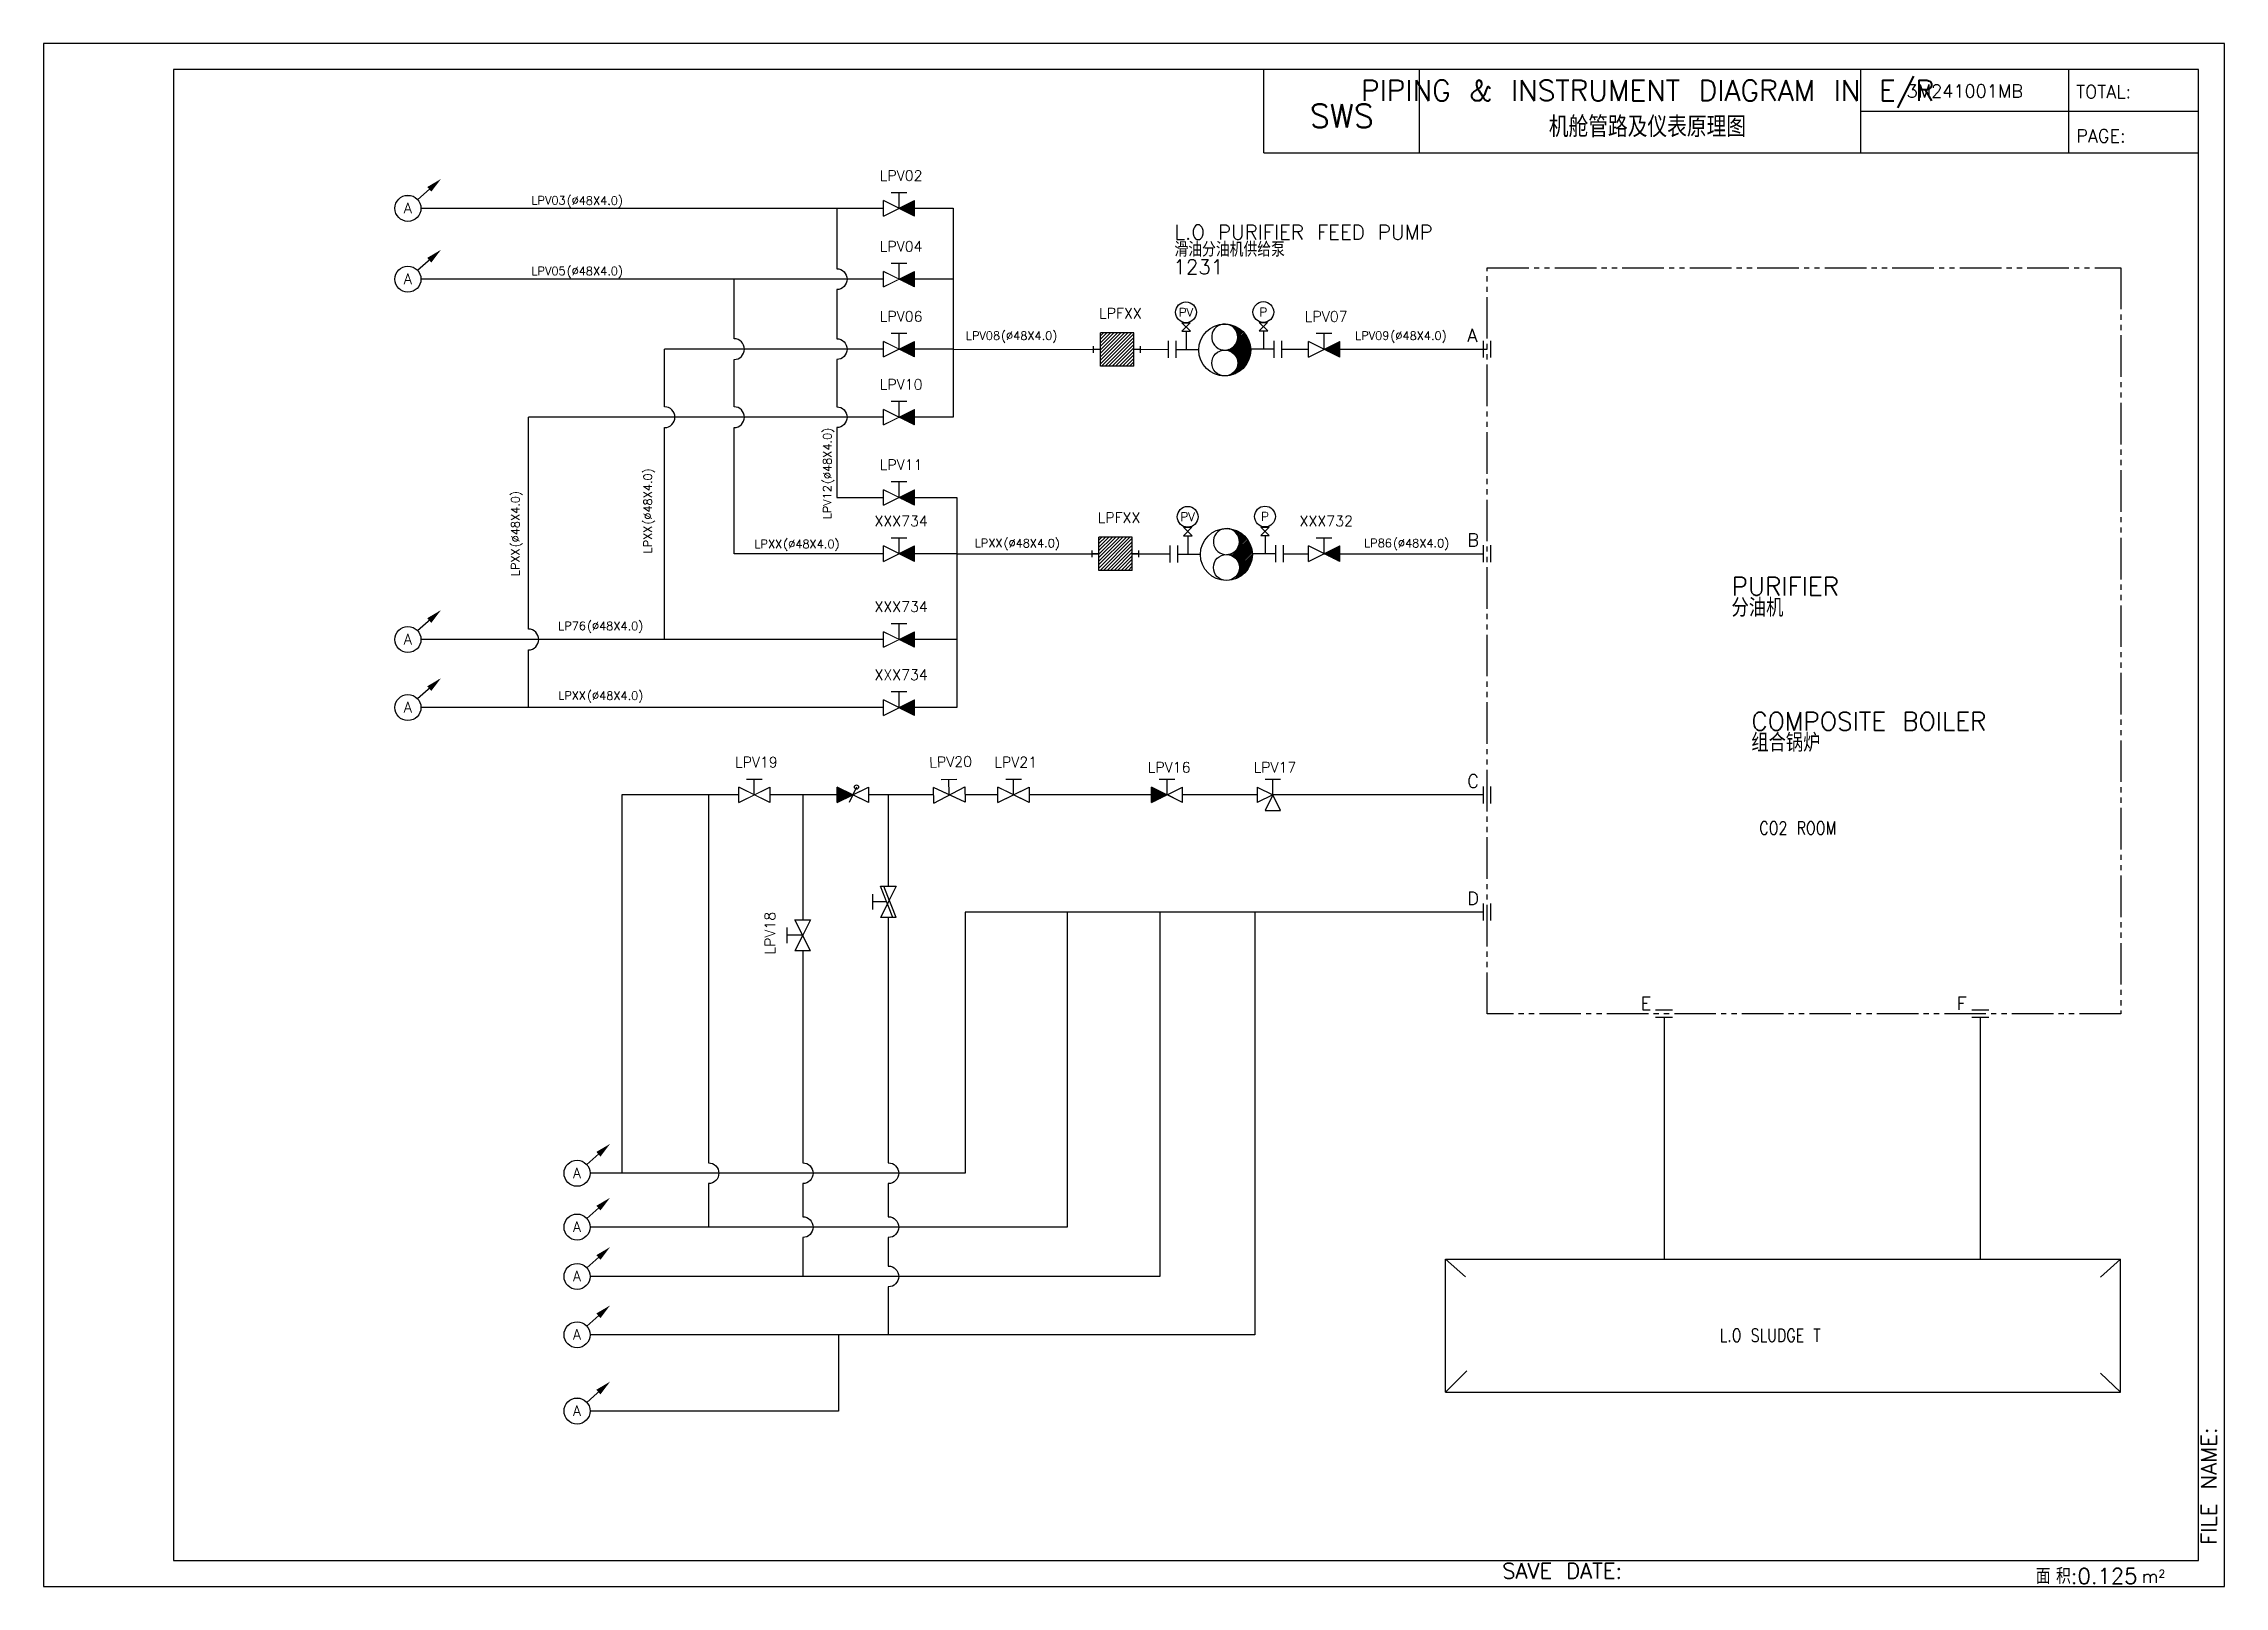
# Model space of a CAD drawing. Header units: millimetres. Extents: x 51 to 798, y 165 to 1101.
# Drawn here: x 51.3 to 471.3, y 488.2 to 785.2 of the extents above; entities that cross this region are included whole.
import ezdxf
from ezdxf.enums import TextEntityAlignment as Align

# ---------------------------------------------------------------- set-up
doc = ezdxf.new("R2010")
doc.units = ezdxf.units.MM
doc.set_wipeout_variables(frame=1)
doc.linetypes.add('C_SOLID_L', pattern=[13, 8, -1, 1, -1, 1, -1])
for name, color, linetype in [('M001_Text', 2, 'Continuous'), ('M101_Equip', 221, 'Continuous'), ('M102_Equip_num', 2, 'Continuous'), ('M401_Hull', 4, 'Continuous'), ('M501_Pipe', 3, 'Continuous'), ('M503_Valve&Acces', 7, 'Continuous'), ('M504_Valve&Acces_num', 2, 'Continuous'), ('VALVE', 7, 'Continuous')]:
    doc.layers.add(name, color=color, linetype=linetype)
doc.styles.add('CHINESE', font='txt.shx', dxfattribs={"bigfont": 'hzdxf.shx'})
doc.styles.add('HZDXF', font='txt.shx', dxfattribs={"bigfont": 'hzdx.shx'})
doc.styles.add('HZS', font='txt.shx', dxfattribs={"width": 0.8, "bigfont": 'hzdx.shx'})
doc.styles.add('ITALICT', font='txt.shx')
doc.styles.add('ROMANC', font='txt.shx', dxfattribs={"width": 0.8})
doc.styles.add('ROMANS', font='txt.shx')
doc.styles.add('SYMED_CHINESE', font='txt.shx', dxfattribs={"bigfont": 'hzdx.shx'})

msp = doc.modelspace()

# ---------------------------------------------------------------- texts
at = {"layer": 'M001_Text', "style": 'SYMED_CHINESE'}
for s, p in [('A', (325.48, 727.81)), ('B', (325.48, 688.42)), ('C', (325.48, 642)), ('D', (325.48, 619.43)), ('E', (358.87, 599.22)), ('F', (419.75, 599.22))]:
    msp.add_text(s, height=2.5, dxfattribs=at).set_placement(p)

# ---------------------------------------------------------------- blocks, each defined once
blk = doc.blocks.new('SWD_IN_A3H')
at = {"color": 3}
for p, q in [((415, 292), (235, 292)), ((235, 276), (235, 292)), ((265, 276), (265, 292)), ((350, 276), (350, 292)), ((390, 292), (390, 276)), ((415, 276), (415, 292)), ((235, 276), (415, 276))]:
    blk.add_line(p, q, dxfattribs=at)
at = {"color": 7, "linetype": 'Continuous'}
blk.add_lwpolyline([(0, 0), (420, 0), (420, 297), (0, 297)], close=True, dxfattribs=at)
at = {"color": 1, "linetype": 'Continuous'}
blk.add_lwpolyline([(25, 5), (415, 5), (415, 292), (25, 292)], close=True, dxfattribs=at)
at = {"color": 3}
for points in [[(350, 284), (390, 284)], [(390, 284), (415, 284)]]:
    blk.add_lwpolyline(points, dxfattribs=at)
at = {"color": 7, "style": 'ROMANS'}
for s, height, p in [('TOTAL:', 2.5, (391.44, 286.5)), ('PAGE:', 2.5, (391.44, 278)), ('m', 2.5, (404.08, 0.68)), ('2', 1.5, (407.28, 1.7))]:
    blk.add_text(s, height=height, dxfattribs=at).set_placement(p)
at = {"color": 7, "style": 'CHINESE'}
blk.add_text('FILE NAME:', height=3, rotation=90, dxfattribs=at).set_placement((418.5, 8))
blk.add_text('SAVE DATE:', height=3, dxfattribs=at).set_placement((304, 1.5), align=Align.RIGHT)
at = {"color": 7, "linetype": 'Continuous', "style": 'HZDXF'}
for s, p in [('面', (383.67, 0.49)), ('积:0.125', (387.57, 0.49))]:
    blk.add_text(s, height=3, dxfattribs=at).set_placement(p)
at = {"color": 0}
for tag, height, style, p in [('DRAWINGNAME1', 4, 'SYMED_CHINESE', (308.88, 286)), ('DRAW_NO', 2.5, 'ROMANS', (370, 286.62)), ('COMPANY', 4.5, 'ITALICT', (250, 280.86)), ('DRAWINGNAME', 4, 'SYMED_CHINESE', (308.88, 279))]:
    blk.add_attdef(tag, text='', height=height, dxfattribs=dict(at, style=style)).set_placement(p, align=Align.CENTER)
for tag, height, style, p in [('TOTAL_PAGE', 2.5, 'ROMANS', (411.26, 286.62)), ('PAGE_NO', 2.5, 'ROMANS', (411.26, 278.12)), ('DATE', 3, 'CHINESE', (331, 1.5)), ('SAVETIME', 3, 'CHINESE', (352, 1.5))]:
    blk.add_attdef(tag, text='', height=height, dxfattribs=dict(at, style=style)).set_placement(p, align=Align.RIGHT)
at = {"color": 0, "style": 'ROMANS', "width": 0.8}
blk.add_attdef('MARK', text='', height=2.5, dxfattribs=at).set_placement((370, 278.12), align=Align.CENTER)
at = {"color": 0, "style": 'CHINESE'}
for tag, p in [('DRIVEMAP', (418.5, 87.76)), ('FILENAME', (418.5, 29))]:
    blk.add_attdef(tag, p, '', height=3, rotation=90, dxfattribs=at)
blk = doc.blocks.new('CONNECT_INNER')
at = {"color": 11}
blk.add_line((5.93, 5.27), (1.87, 1.66), dxfattribs=at)
blk.add_solid([(4.51, 3.21), (3.72, 4.1), (6.36, 5.65)], dxfattribs=at)
at = {"color": 2, "ltscale": 5, "style": 'ROMANS'}
blk.add_attdef('CODE', text='', height=2, dxfattribs=at).set_placement((-0.01, 0.07), align=Align.MIDDLE)
at = {"color": 0, "ltscale": 5, "style": 'SYMED_CHINESE', "flags": 1}
for tag, p in [('REMARKS', (10.9, -0.65)), ('SIZE', (8.37, 1.48))]:
    blk.add_attdef(tag, text='', height=2, dxfattribs=at).set_placement(p, align=Align.MIDDLE)
at = {"color": 40, "ltscale": 5, "flags": 1}
for tag, p, height, style in [('CONNE', (-3.88, -5.26), 2, 'ROMANS'), ('CONNC', (-3.94, -8.1), 3, 'SYMED_CHINESE')]:
    blk.add_attdef(tag, p, '', height=height, dxfattribs=dict(at, style=style))
blk.add_wipeout([(0.13, 2.5), (0.26, 2.49), (0.37, 2.48), (0.61, 2.43), (0.61, 2.43), (0.84, 2.36), (0.97, 2.31), (1.08, 2.26), (1.3, 2.14), (1.42, 2.06), (1.56, 1.96), (1.67, 1.87), (1.77, 1.78), (1.77, 1.78), (1.87, 1.66), (1.95, 1.57), (2.06, 1.42), (2.12, 1.33), (2.22, 1.16), (2.3, 1), (2.34, 0.91), (2.41, 0.69), (2.45, 0.52), (2.48, 0.34), (2.5, 0.1), (2.5, -0.13), (2.48, -0.37), (2.45, -0.54), (2.41, -0.7), (2.35, -0.87), (2.25, -1.11), (2.16, -1.27), (2.06, -1.43), (1.96, -1.56), (1.81, -1.74), (1.67, -1.87), (1.55, -1.97), (1.45, -2.04), (1.33, -2.13), (1.14, -2.23), (0.96, -2.31), (0.8, -2.37), (0.59, -2.43), (0.4, -2.47), (0.23, -2.5), (-0.03, -2.51), (-0.28, -2.49), (-0.64, -2.42), (-0.91, -2.34), (-1.19, -2.2), (-1.46, -2.03), (-1.66, -1.87), (-1.86, -1.68), (-1.96, -1.56), (-2.05, -1.44), (-2.18, -1.23), (-2.29, -1.02), (-2.38, -0.8), (-2.44, -0.56), (-2.47, -0.42), (-2.5, -0.21), (-2.51, 0), (-2.5, 0.17), (-2.49, 0.28), (-2.47, 0.4), (-2.45, 0.54), (-2.4, 0.72), (-2.35, 0.87), (-2.29, 1.02), (-2.18, 1.23), (-2.13, 1.32), (-2.06, 1.43), (-1.97, 1.55), (-1.86, 1.68), (-1.72, 1.82), (-1.59, 1.94), (-1.4, 2.08), (-1.29, 2.15), (-1.16, 2.22), (-0.98, 2.31), (-0.84, 2.36), (-0.66, 2.42), (-0.42, 2.47), (-0.09, 2.5), (0.1, 2.5)])
at = {"color": 11}
blk.add_circle((0, 0), 2.51, dxfattribs=at)
blk = doc.blocks.new('齿轮泵')
for p, q in [((0.54, 2.45), (0.52, 2.43)), ((0.66, 2.44), (0.63, 2.4)), ((0.77, 2.4), (0.72, 2.35)), ((0.88, 2.37), (0.81, 2.3)), ((0.99, 2.34), (0.89, 2.24)), ((1.1, 2.3), (0.97, 2.18)), ((1.19, 2.26), (1.05, 2.11)), ((1.28, 2.21), (1.11, 2.04)), ((1.38, 2.16), (1.18, 1.96)), ((1.47, 2.11), (1.23, 1.87)), ((0.36, 0.01), (0.32, -0.03)), ((0.55, 0.06), (0.44, -0.05)), ((0.81, 0.18), (0.55, -0.08)), ((2.2, 1.42), (0.66, -0.12)), ((2.25, 1.34), (0.75, -0.17)), ((2.3, 1.25), (0.84, -0.22)), ((2.35, 1.16), (0.92, -0.28)), ((2.4, 1.06), (1, -0.34)), ((2.45, 0.97), (1.07, -0.41)), ((2.49, 0.87), (1.13, -0.49)), ((2.52, 0.76), (1.2, -0.57)), ((2.13, 1.5), (1.21, 0.58)), ((2.55, 0.65), (1.24, -0.66)), ((1.56, 2.06), (1.28, 1.78)), ((2.59, 0.54), (1.29, -0.75)), ((1.64, 1.99), (1.32, 1.68)), ((2.07, 1.58), (1.33, 0.84)), ((2.61, 0.42), (1.33, -0.86)), ((1.71, 1.93), (1.35, 1.57)), ((2.62, 0.3), (1.36, -0.96)), ((1.79, 1.87), (1.38, 1.46)), ((2.01, 1.66), (1.38, 1.04)), ((2.64, 0.17), (1.39, -1.08)), ((1.87, 1.8), (1.4, 1.33)), ((1.94, 1.73), (1.4, 1.19)), ((2.65, 0.04), (1.4, -1.21)), ((0.95, -2.37), (2.51, -0.81)), ((2.57, -0.6), (1.06, -2.12)), ((2.43, -1.03), (1.17, -2.29)), ((2.61, -0.42), (1.31, -1.72)), ((2.63, -0.26), (1.38, -1.52)), ((2.65, -0.11), (1.4, -1.36)), ((1.48, -2.12), (2.27, -1.33)), ((0.62, -2.42), (0.57, -2.47)), ((1.01, -2.17), (0.75, -2.43))]:
    blk.add_line(p, q)
for centre, radius in [((0.15, -0.01), 2.5), ((0.15, -1.26), 1.25)]:
    blk.add_circle(centre, radius)
blk.add_arc((0.15, 1.24), 1.25, 270, 262.8878)
blk = doc.blocks.new('压力表及旋塞')
at = {"color": 7, "linetype": 'Continuous'}
blk.add_lwpolyline([(-0.82, 5.14), (0.8, 5.14), (-0.82, 3.52), (0.82, 3.52)], close=True, dxfattribs=at)
blk.add_lwpolyline([(0, 3.52), (0, 0)], dxfattribs=at)
blk.add_circle((-0.02, 7.16), 2, dxfattribs=at)
at = {"color": 2, "linetype": 'Continuous', "style": 'ROMANS'}
blk.add_attdef('SN', text='', height=1.66, dxfattribs=at).set_placement((-0.02, 7.16), align=Align.MIDDLE)
blk = doc.blocks.new('真空压力表及旋塞')
at = {"color": 7, "linetype": 'Continuous'}
blk.add_lwpolyline([(-0.82, 5.14), (0.8, 5.14), (-0.82, 3.52), (0.82, 3.52)], close=True, dxfattribs=at)
blk.add_lwpolyline([(0, 3.52), (0, 0)], dxfattribs=at)
blk.add_circle((-0.02, 7.16), 2, dxfattribs=at)
at = {"color": 2, "linetype": 'Continuous', "style": 'ROMANS'}
blk.add_attdef('SN', text='', height=1.66, dxfattribs=at).set_placement((-0.02, 7.16), align=Align.MIDDLE)
blk = doc.blocks.new('直通截止止回阀')
blk.add_wipeout([(-3, 1.5), (-3, -1.5), (0, 0)])
blk.add_line((-3, -1.5), (-3, 1.5))
blk.add_line((-3, -1.5), (-3, 1.5))
blk.add_wipeout([(0, 0), (3, 1.5), (3, -1.5)])
h = blk.add_hatch()
h.set_pattern_fill('ANSI31', color=256, scale=0.05, style=0)
h.set_pattern_definition([(45, (-1535.32346, 547.90707), (-0.112253202, 0.112253202), [])])
h.paths.add_polyline_path([(0, 0), (-3, 1.5), (-3, -1.5)])
for p, q in [((-3, -1.5), (3, 1.5)), ((3, -1.5), (-3, 1.5)), ((-1.5, 3), (1.5, 3)), ((0, 0), (0, 3)), ((3, -1.5), (3, 1.5)), ((3, -1.5), (3, 1.5))]:
    blk.add_line(p, q)
blk = doc.blocks.new('VALVE_CODE')
at = {"style": 'ROMANS', "flags": 1}
for tag, p in [('NAME', (-3.92, 0.56)), ('DN', (-2.6, 0.61)), ('PN', (-1.18, 0.47)), ('TYPE', (0.48, 0.45)), ('STANDARD', (1.45, 0.43)), ('MATERIAL(BODY)', (2.61, 0.46)), ('MATERIAL(DISC)', (3.99, 0.35)), ('MATERIAL(STEM)', (5.47, 0.39)), ('INSTALLING_FORM', (7.24, 0.42)), ('EXTENSION_ROD', (7.74, 0.39)), ('SURFACE_TREATMENT', (8.99, 0.3)), ('QTY.', (10.31, 0.41)), ('WEIGHT', (11.69, 0.23)), ('CERT.', (13.4, 0.32)), ('NAMEPLATE', (14.73, 0.26)), ('DWG._NAME', (16.24, 0.17)), ('REMARKS', (17.82, 0.31)), ('POR_NO.', (19.2, 0.21)), ('MATERIAL_CODE', (20.73, 0.09)), ('MOD.HISTORY', (22.19, 0.08))]:
    blk.add_attdef(tag, p, '', height=2, dxfattribs=at)
at = {"color": 2, "style": 'ROMANS'}
blk.add_attdef('CODE', text='', height=2, dxfattribs=at).set_placement((0.41, 1.3), align=Align.MIDDLE)
blk = doc.blocks.new('PIPE_CODE')
at = {"color": 2, "style": 'ROMANS'}
blk.add_attdef('CODE', text='', height=2, dxfattribs=at).set_placement((0.28, 0.9), align=Align.RIGHT)
at = {"color": 2, "style": 'ROMANS', "flags": 1}
blk.add_attdef('INSULATION', text='', height=2, dxfattribs=at).set_placement((4.91, 0.94), align=Align.CENTER)
at = {"color": 2, "style": 'ROMANS'}
for tag, p in [('SERVICE', (4.91, 0.88)), ('CLASS', (1.46, -2.93))]:
    blk.add_attdef(tag, text='', height=2, dxfattribs=at).set_placement(p, align=Align.CENTER)
blk.add_attdef('SIZE', (0.52, 0.86), '', height=2, dxfattribs=at)
at = {"color": 2, "style": 'ROMANS', "flags": 1}
for tag, p in [('DESIGN_PRESSURE', (1.52, 0.85)), ('DN', (2.08, 0.85)), ('DESIGN_TEMP', (2.46, 0.84)), ('MATERIAL', (4.52, 0.83)), ('PIPE_CONN.(JOINT)', (6.8, 0.91)), ("FITT'G", (7.54, 0.76)), ('PIPE_CONN.(GASKET)', (8.17, 0.8)), ('HYD.TEST(SHOP)', (9.93, 0.79)), ('HYD.TEST(SHIP)', (10.94, 0.8)), ('REMARK', (11.83, 0.8))]:
    blk.add_attdef(tag, p, '', height=2, dxfattribs=at)
blk = doc.blocks.new('直通单联滤器')
blk.add_wipeout([(-2.21, 2.21), (2.07, 2.21), (2.07, -2.07), (-2.21, -2.07)])
h = blk.add_hatch()
h.set_pattern_fill('ANSI31', color=256, scale=0.1, style=0)
h.paths.add_polyline_path([(2.07, -2.07), (2.07, 2.21), (-2.21, 2.21), (-2.21, -2.07)])
for p, q in [((-3.07, 0.5), (-3.07, -0.36)), ((-3.07, 0.07), (-2.21, 0.07)), ((-2.21, 2.21), (2.07, 2.21)), ((-2.21, 2.21), (-2.21, -2.07)), ((2.07, 2.21), (2.07, -2.07)), ((2.07, 0.07), (2.93, 0.07)), ((2.93, 0.5), (2.93, -0.36)), ((-2.21, -2.07), (2.07, -2.07))]:
    blk.add_line(p, q)
blk = doc.blocks.new('FITT_CODE')
at = {"color": 2, "style": 'ROMANS'}
blk.add_attdef('CODE', text='', height=2, dxfattribs=at).set_placement((0, 1.07), align=Align.MIDDLE)
at = {"style": 'ROMANS', "flags": 1}
for tag, p in [('STANDARD', (4.27, 0)), ('NAME', (19.65, 0)), ('DN', (27.56, 0)), ('PN', (31.76, 0)), ('MATERIAL', (35.9, 0)), ('QTY.', (-4.01, -3.07)), ('WEIGHT', (-3.74, -5.98)), ('CERT.', (3.14, -3.07)), ('SURFACE_TREATMENT', (7.76, -5.98)), ('NAMEPLATE', (11.84, -3.07)), ('REMARKS', (29.8, -3.07)), ('MATERIAL_CODE', (40.55, -5.98)), ('POR_NO.', (-3.74, -9.04)), ('DWG._NAME', (11.39, -9.04)), ('MOD.HISTORY', (-3.74, -12.18))]:
    blk.add_attdef(tag, p, '', height=2, dxfattribs=at)
blk = doc.blocks.new('EQUIP_CODE')
at = {"linetype": 'Continuous', "style": 'SYMED_CHINESE', "flags": 1}
blk.add_attdef('MARK', text='', height=3.5, dxfattribs=at).set_placement((-5.31, 1.22), align=Align.MIDDLE)
at = {"linetype": 'Continuous', "style": 'SYMED_CHINESE'}
for tag, p in [('NAMEE', (0, 0)), ('NAMEC', (0, -4.12)), ('CAPACITY', (-0.23, -13.04))]:
    blk.add_attdef(tag, p, '', height=3.5, dxfattribs=at)
at = {"linetype": 'Continuous', "style": 'SYMED_CHINESE', "flags": 1}
for tag, p in [('TYPE', (0, -8.55)), ('QTY.', (-0.14, -17.18)), ('WGT.(KG)', (0, -21.67)), ('MANUFACTURE', (0, -25.93)), ('REMARKS', (0, -29.65))]:
    blk.add_attdef(tag, p, '', height=3.5, dxfattribs=at)
blk = doc.blocks.new('CODE_TANK')
at = {"linetype": 'Continuous', "width": 0.8}
for tag, p, height, style in [('NAME(E)', (0, 0), 2.5, 'ROMANC'), ('NAME(C)', (0, -5.03), 3.5, 'HZS')]:
    blk.add_attdef(tag, p, '', height=height, dxfattribs=dict(at, style=style))
at = {"linetype": 'Continuous', "style": 'SYMED_CHINESE'}
blk.add_attdef('CAPACITY', (0, -11.33), '', height=3.5, dxfattribs=at)
at = {"linetype": 'Continuous', "style": 'SYMED_CHINESE', "flags": 1}
for tag, p in [('LOCATION', (0, -15.56)), ('REMARKS', (0.23, -19.91))]:
    blk.add_attdef(tag, p, '', height=3.5, dxfattribs=at)
blk = doc.blocks.new('直角截止阀')
blk.add_wipeout([(-3, 1.5), (-3, -1.5), (0, 0)])
blk.add_line((-1.5, 3), (1.5, 3))
blk.add_wipeout([(-1.5, -3), (1.5, -3), (0, 0)])
for p, q in [((-3, 1.5), (-3, -1.5)), ((-3, 1.5), (0, 0)), ((0, 0), (-3, -1.5)), ((0, 0), (-1.5, -3)), ((0, 0), (0, 3)), ((1.5, -3), (0, 0)), ((-1.5, -3), (1.5, -3))]:
    blk.add_line(p, q)
blk = doc.blocks.new('板式止回阀')
blk.add_wipeout([(-3, 1.5), (-3, -1.5), (0, 0)])
at = {"layer": 'VALVE'}
blk.add_line((-3, -1.5), (-3, 1.5), dxfattribs=at)
blk.add_wipeout([(0, 0), (3, 1.5), (3, -1.5)])
h = blk.add_hatch()
h.set_pattern_fill('ANSI31', color=256, scale=0.05, style=0)
h.set_pattern_definition([(45, (-1535.37231, 577.35505), (-0.112253202, 0.112253202), [])])
h.paths.add_polyline_path([(0, 0), (-3, 1.5), (-3, -1.5)])
for p, q in [((-3, -1.5), (3, 1.5)), ((3, -1.5), (-3, 1.5)), ((0.71, 1.5), (-0.71, -1.5)), ((3, 1.5), (3, -1.5))]:
    blk.add_line(p, q, dxfattribs=at)
blk.add_circle((0.71, 1.5), 0.405, dxfattribs=at)
blk = doc.blocks.new('蝶阀')
blk.add_wipeout([(-3, 1.5), (-3, -1.5), (0.37, -0.18)])
blk.add_line((-3, -1.5), (-3, 1.5))
blk.add_wipeout([(3, 1.5), (-0.37, 0.18), (3, -1.5)])
for p, q in [((3, -1.5), (-3, 1.5)), ((-3, -0.85), (3, 1.5)), ((-3, -1.5), (3, 0.85)), ((-1.5, 3), (1.5, 3)), ((0, 0.33), (0, 3)), ((3, 1.5), (3, -1.5))]:
    blk.add_line(p, q)
blk = doc.blocks.new('直通截止阀')
blk.add_wipeout([(-3, -1.5), (-3, 1.5), (0, 0)])
blk.add_line((-3, -1.5), (-3, 1.5))
blk.add_wipeout([(3, 1.5), (3, -1.5), (0, 0)])
for p, q in [((3, -1.5), (-3, 1.5)), ((-3, -1.5), (3, 1.5)), ((-1.5, 3), (1.5, 3)), ((0, 0), (0, 3)), ((3, 1.5), (3, -1.5))]:
    blk.add_line(p, q)

# ---------------------------------------------------------------- linework, layer by layer
at = {"layer": 'M101_Equip', "ltscale": 134.916}
for p, q in [((267.94, 724.72), (267.94, 727.99)), ((269.44, 724.72), (269.44, 727.99)), ((288.29, 724.76), (288.29, 728.03)), ((289.79, 724.76), (289.79, 728.03)), ((328.59, 724.78), (328.59, 728.05)), ((330.02, 724.78), (330.02, 728.05)), ((268.26, 685.34), (268.26, 688.61)), ((269.76, 685.34), (269.76, 688.61)), ((288.61, 685.39), (288.61, 688.66)), ((290.11, 685.39), (290.11, 688.66)), ((328.59, 685.39), (328.59, 688.66)), ((330.02, 685.39), (330.02, 688.66)), ((328.59, 638.97), (328.59, 642.24)), ((330.02, 638.97), (330.02, 642.24)), ((328.59, 616.4), (328.59, 619.67)), ((330.02, 616.4), (330.02, 619.67)), ((361.77, 599.25), (365.04, 599.25)), ((361.77, 597.83), (365.04, 597.83)), ((422.65, 599.25), (425.93, 599.25)), ((422.65, 597.83), (425.93, 597.83))]:
    msp.add_line(p, q, dxfattribs=at)
at = {"layer": 'M101_Equip'}
for p, q in [((269.44, 726.35), (273.81, 726.35)), ((288.29, 726.4), (283.88, 726.4)), ((269.76, 686.98), (274.13, 686.98)), ((288.61, 687.03), (284.2, 687.03))]:
    msp.add_line(p, q, dxfattribs=at)
at = {"layer": 'M101_Equip', "linetype": 'C_SOLID_L'}
msp.add_lwpolyline([(329.35, 742.09), (451.38, 742.09), (451.38, 598.44), (329.35, 598.44)], close=True, dxfattribs=at)
at = {"layer": 'M401_Hull'}
for p, q in [((321.31, 551.21), (451.29, 551.21)), ((321.31, 535.08), (321.31, 551.21)), ((321.31, 551.21), (325.17, 547.8)), ((321.31, 551.21), (451.29, 551.21)), ((321.31, 525.62), (321.31, 551.21)), ((321.31, 551.21), (325.17, 547.8)), ((451.29, 551.21), (447.47, 547.78)), ((451.29, 551.21), (447.47, 547.78)), ((451.29, 551.21), (447.47, 547.78)), ((451.29, 535.08), (451.29, 551.21)), ((451.29, 535.08), (451.29, 551.21)), ((451.29, 525.62), (451.29, 551.21)), ((321.31, 525.62), (325.43, 529.73)), ((451.29, 525.62), (447.47, 529.26)), ((451.29, 525.62), (447.47, 529.26)), ((451.29, 525.62), (447.47, 529.26)), ((321.31, 525.62), (451.29, 525.62)), ((321.31, 525.62), (451.29, 525.62))]:
    msp.add_line(p, q, dxfattribs=at)
at = {"layer": 'M501_Pipe', "color": 3}
for p, q in [((226.46, 726.42), (267.94, 726.35)), ((227.21, 687.03), (268.26, 687.03))]:
    msp.add_line(p, q, dxfattribs=at)
for points in [[(121.47, 753.53), (226.46, 753.53), (226.46, 713.32), (144.66, 713.32)], [(226.46, 739.89), (121.47, 739.89)], [(226.46, 726.42), (170.9, 726.42)], [(289.79, 726.4), (329.35, 726.4)], [(204.05, 697.86), (227.21, 697.86), (227.21, 657.42), (122.23, 657.42)], [(227.21, 687.03), (184.27, 687.03)], [(290.11, 687.03), (328.59, 687.03)], [(227.21, 670.52), (122.23, 670.52)], [(328.59, 640.61), (162.66, 640.61)], [(162.66, 640.61), (162.66, 567.77)], [(179.35, 640.61), (179.35, 576.15)], [(213.99, 640.61), (213.99, 576.15)], [(328.59, 618.04), (228.76, 618.04)], [(228.76, 618.04), (228.76, 576.15)], [(248.41, 618.04), (248.41, 576.15)], [(266.25, 618.04), (266.25, 576.15)], [(284.58, 618.04), (284.58, 576.15)], [(363.4, 597.83), (363.4, 551.22)], [(424.29, 597.83), (424.29, 551.22)], [(284.58, 576.15), (284.58, 536.67), (153.63, 536.67)], [(266.25, 576.15), (266.25, 547.9), (154.04, 547.9)], [(248.41, 576.15), (248.41, 557.4), (154.04, 557.4)], [(228.76, 576.15), (228.76, 567.77), (154.04, 567.77)], [(204.39, 536.67), (204.39, 521.99), (153.84, 521.99)]]:
    msp.add_lwpolyline(points, dxfattribs=at)
at = {"layer": 'M501_Pipe'}
for points in [[(204.05, 753.53), (204.05, 741.89), (204.05, 741.89, -1), (204.05, 737.89), (204.05, 737.89), (204.05, 728.42), (204.05, 728.42, -1), (204.05, 724.42), (204.05, 724.42), (204.05, 715.32), (204.05, 715.32, -1), (204.05, 711.32), (204.05, 711.32), (204.05, 697.86)], [(184.27, 687.03), (184.27, 711.32), (184.27, 711.32, 1), (184.27, 715.32), (184.27, 715.32), (184.27, 724.42), (184.27, 724.42, 1), (184.27, 728.42), (184.27, 728.42), (184.27, 739.89)], [(170.9, 670.52), (170.9, 711.32), (170.9, 711.32, 1), (170.9, 715.32), (170.9, 715.32), (170.9, 726.42)], [(144.66, 657.42), (144.66, 668.52), (144.66, 668.52, 1), (144.66, 672.52), (144.66, 672.52), (144.66, 713.32)], [(179.35, 576.15), (179.35, 569.77), (179.35, 569.77, -1), (179.35, 565.77), (179.35, 565.77), (179.35, 557.4)], [(197.5, 576.15), (197.5, 569.77), (197.5, 569.77, -1), (197.5, 565.77), (197.5, 565.77), (197.5, 559.4), (197.5, 559.4, -1), (197.5, 555.4), (197.5, 555.4), (197.5, 547.9)], [(213.99, 576.15), (213.99, 569.77), (213.99, 569.77, -1), (213.99, 565.77), (213.99, 565.77), (213.99, 559.4), (213.99, 559.4, -1), (213.99, 555.4), (213.99, 555.4), (213.99, 549.9), (213.99, 549.9, -1), (213.99, 545.9), (213.99, 545.9), (213.99, 536.67)]]:
    msp.add_lwpolyline(points, format="xyb", dxfattribs=at)
msp.add_lwpolyline([(197.5, 640.61), (197.5, 576.15)], dxfattribs=at)

# ---------------------------------------------------------------- block references
msp.add_blockref('SWD_IN_A3H', (51.31, 488.23)).add_auto_attribs({'COMPANY': 'SWS', 'DRAW_NO': '3M241001MB', 'DRAWINGNAME1': 'PIPING & INSTRUMENT DIAGRAM IN E/R', 'DRAWINGNAME': '机舱管路及仪表原理图'})
at = {"layer": 'M001_Text'}
for p, values in [((381.74, 632.97), {'NAME(E)': 'CO2 ROOM'}), ((374.1, 535.31), {'NAME(E)': 'L.O SLUDGE T'})]:
    msp.add_blockref('CODE_TANK', p, dxfattribs=at).add_auto_attribs(values)
at = {"layer": 'M101_Equip', "xscale": 2, "yscale": 2, "zscale": 2}
for p in [(278.48, 726.27), (278.8, 686.9)]:
    msp.add_blockref('齿轮泵', p, dxfattribs=at)
at = {"layer": 'M102_Equip_num'}
ref = msp.add_blockref('EQUIP_CODE', (269.09, 747.52), dxfattribs=dict(at, xscale=0.8, yscale=0.8, zscale=0.8))
ref.add_attrib('NAMEE', 'L.O PURIFIER FEED PUMP', (269.09, 747.52), dxfattribs={"layer": '0', "linetype": 'Continuous', "height": 2.8, "style": 'SYMED_CHINESE'})
ref.add_attrib('NAMEC', '滑油分油机供给泵', (269.09, 744.22), dxfattribs={"layer": '0', "linetype": 'Continuous', "height": 2.8, "style": 'SYMED_CHINESE'})
ref.add_attrib('CAPACITY', '1231', (268.9, 740.85), dxfattribs={"layer": '0', "linetype": 'Continuous', "height": 2.8, "style": 'SYMED_CHINESE'})
for p, values in [((376.39, 679.02), {'NAMEE': 'PURIFIER', 'NAMEC': '分油机'}), ((380.2, 653.03), {'NAMEE': 'COMPOSITE BOILER', 'NAMEC': '组合锅炉'})]:
    msp.add_blockref('EQUIP_CODE', p, dxfattribs=at).add_auto_attribs(values)
at = {"layer": 'M401_Hull', "xscale": 0.8, "yscale": 0.8, "zscale": 0.8}
for p, values in [((151.62, 753.53), {'CODE': 'LPV03', 'SIZE': '(%%C48X4.0)'}), ((151.62, 739.96), {'CODE': 'LPV05', 'SIZE': '(%%C48X4.0)'}), ((235.29, 727.51), {'CODE': 'LPV08', 'SIZE': '(%%C48X4.0)'}), ((310.27, 727.51), {'CODE': 'LPV09', 'SIZE': '(%%C48X4.0)'}), ((193.33, 687.41), {'CODE': 'LPXX', 'SIZE': '(%%C48X4.0)'}), ((235.77, 687.57), {'CODE': 'LPXX', 'SIZE': '(%%C48X4.0)'}), ((310.76, 687.57), {'CODE': 'LP86', 'SIZE': '(%%C48X4.0)'}), ((155.54, 671.63), {'CODE': 'LP76', 'SIZE': '(%%C48X4.0)'}), ((155.55, 658.22), {'CODE': 'LPXX', 'SIZE': '(%%C48X4.0)'})]:
    msp.add_blockref('PIPE_CODE', p, dxfattribs=at).add_auto_attribs(values)
at = {"layer": 'M401_Hull', "xscale": 0.8, "yscale": 0.8, "zscale": 0.8, "rotation": 90}
for p, values in [((203.73, 700.02), {'CODE': 'LPV12', 'SIZE': '(%%C48X4.0)'}), ((169.15, 692.21), {'CODE': 'LPXX', 'SIZE': '(%%C48X4.0)'}), ((143.66, 687.85), {'CODE': 'LPXX', 'SIZE': '(%%C48X4.0)'})]:
    msp.add_blockref('PIPE_CODE', p, dxfattribs=at).add_auto_attribs(values)
at = {"layer": 'M503_Valve&Acces'}
for name, p, values in [('真空压力表及旋塞', (271.34, 726.35), {'SN': 'PV'}), ('压力表及旋塞', (286.24, 726.4), {'SN': 'P'}), ('FITT_CODE', (258.7, 732.27), {'CODE': 'LPFXX'}), ('FITT_CODE', (258.43, 692.93), {'CODE': 'LPFXX'}), ('真空压力表及旋塞', (271.66, 686.98), {'SN': 'PV'}), ('压力表及旋塞', (286.55, 687.03), {'SN': 'P'})]:
    msp.add_blockref(name, p, dxfattribs=at).add_auto_attribs(values)
at = {"layer": 'M504_Valve&Acces_num'}
for p, values in [((216.05, 758.53), {'CODE': 'LPV02'}), ((216.05, 744.89), {'CODE': 'LPV04'}), ((216.05, 731.42), {'CODE': 'LPV06'}), ((297.92, 731.4), {'CODE': 'LPV07'}), ((216.05, 718.32), {'CODE': 'LPV10'}), ((216.05, 702.86), {'CODE': 'LPV11'}), ((297.92, 692.03), {'CODE': 'XXX732'}), ((216.05, 675.52), {'CODE': 'XXX734'}), ((216.05, 662.42), {'CODE': 'XXX734'}), ((188.17, 645.61), {'CODE': 'LPV19'}), ((238.11, 645.61), {'CODE': 'LPV21'})]:
    msp.add_blockref('VALVE_CODE', p, dxfattribs=at).add_auto_attribs(values)
for p, rotation, values in [((225.62, 645.67), 1.269998585980467, {'CODE': 'LPV20'}), ((192.5, 613.57), 89.99999999999999, {'CODE': 'LPV18'})]:
    msp.add_blockref('VALVE_CODE', p, dxfattribs=dict(at, rotation=rotation)).add_auto_attribs(values)

msp.set_redraw_order([(e.dxf.handle, doc.entitydb.next_handle()) for e in msp.query("TEXT MTEXT ATTDEF DIMENSION ARC_DIMENSION")])  # texts and dimensions are drawn at this point

# ---------------------------------------------------------------- next in the draw order: block references
msp.add_blockref('直角截止阀', (288.04, 640.61))
at = {"layer": 'M001_Text'}
for p in [(121.47, 753.53), (121.47, 739.89), (121.47, 670.52), (121.47, 657.42), (154.04, 567.77), (154.04, 557.4), (154.04, 536.67), (154.04, 521.99)]:
    msp.add_blockref('CONNECT_INNER', p, dxfattribs=at).add_auto_attribs({'CODE': 'A'})
at = {"layer": 'M503_Valve&Acces', "xscale": -1}
for p in [(216.05, 753.53), (216.05, 739.89), (216.05, 726.42), (297.92, 726.4), (216.05, 713.32), (216.05, 697.86), (216.05, 687.03), (297.92, 687.03), (216.05, 670.52), (216.05, 657.42)]:
    msp.add_blockref('直通截止止回阀', p, dxfattribs=at)
at = {"layer": 'M503_Valve&Acces', "xscale": 1.5, "yscale": 1.5, "zscale": 1.5, "rotation": 180}
for p in [(257.93, 726.47), (257.66, 687.13)]:
    msp.add_blockref('直通单联滤器', p, dxfattribs=at)
at = {"layer": 'M503_Valve&Acces'}
for name, p in [('直通截止阀', (188.17, 640.61)), ('直通截止阀', (238.11, 640.61)), ('直通截止止回阀', (267.67, 640.61)), ('板式止回阀', (207.15, 640.61))]:
    msp.add_blockref(name, p, dxfattribs=at)
for name, p, rotation in [('直通截止阀', (225.73, 640.61), 1.269998585980467), ('蝶阀', (213.99, 620.02), 90), ('直通截止阀', (197.5, 613.57), 89.99999999999999)]:
    msp.add_blockref(name, p, dxfattribs=dict(at, rotation=rotation))

# ---------------------------------------------------------------- next in the draw order: block references
at = {"layer": 'M001_Text'}
msp.add_blockref('CONNECT_INNER', (154.04, 547.9), dxfattribs=at).add_auto_attribs({'CODE': 'A'})
at = {"layer": 'M504_Valve&Acces_num'}
for p, values in [((216.05, 692.03), {'CODE': 'XXX734'}), ((267.67, 644.61), {'CODE': 'LPV16'}), ((288.04, 644.61), {'CODE': 'LPV17'})]:
    msp.add_blockref('VALVE_CODE', p, dxfattribs=at).add_auto_attribs(values)

doc.saveas('drawing.dxf')
